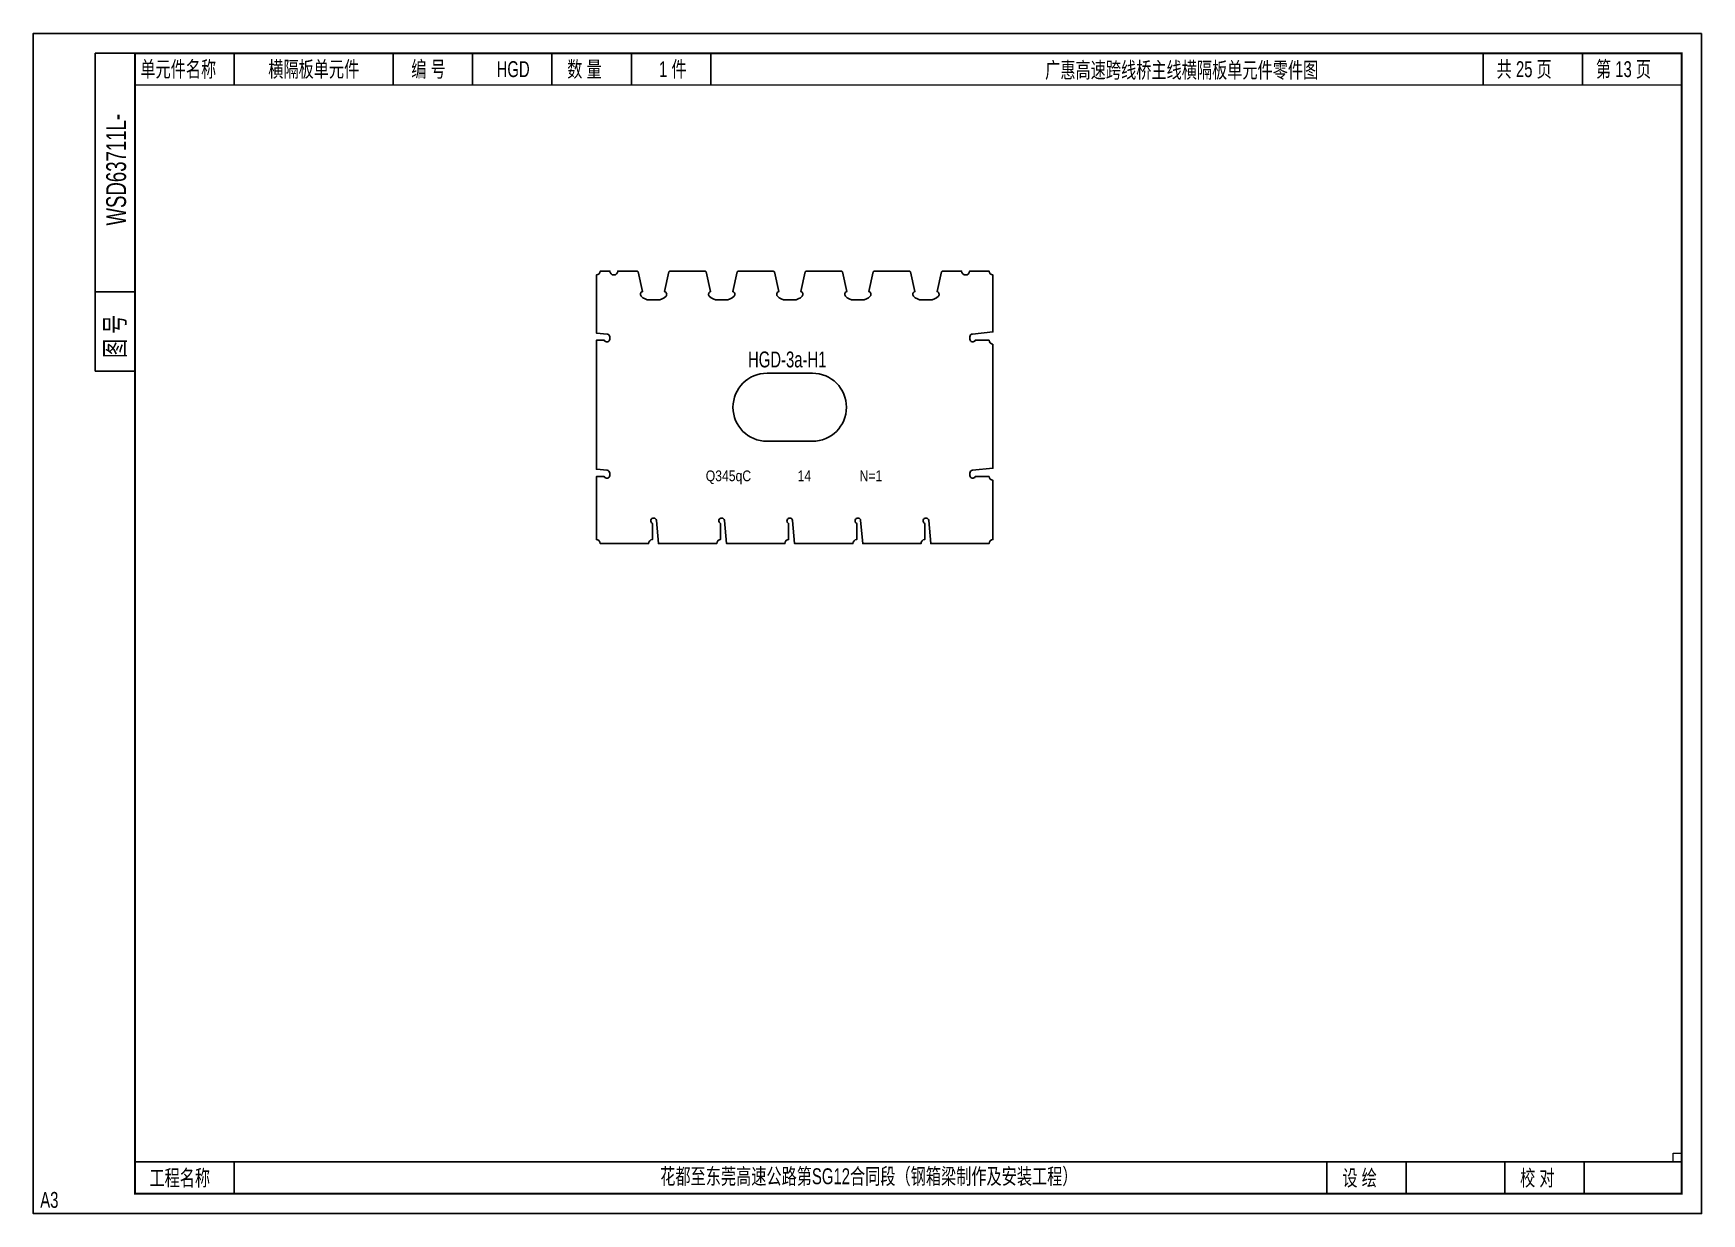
# Model space of a CAD drawing. Extents: x 1048373 to 1137448, y -324712 to -291779.
# Drawn here: x 1122748 to 1137448, y -324712 to -314317 of the extents above; entities that cross this region are included whole.
import ezdxf
from ezdxf.enums import TextEntityAlignment as Align

# ---------------------------------------------------------------- set-up
doc = ezdxf.new("R2010")
doc.units = 0
doc.header["$LTSCALE"] = 2
doc.header["$MEASUREMENT"] = 0
doc.layers.get('0').update_dxf_attribs({"linetype": 'CONTINUOUS'})
doc.layers.add('A3', color=7, linetype='CONTINUOUS')
doc.layers.add('vp', color=7, linetype='CONTINUOUS')
doc.layers.add('标注层', color=3, linetype='CONTINUOUS', lineweight=13)
doc.styles.add('仿宋', font='FSGB2312.ttf', dxfattribs={"width": 0.7})

msp = doc.modelspace()

# ---------------------------------------------------------------- texts
at = {"color": 6, "linetype": 'Continuous', "style": '仿宋', "width": 0.7}
msp.add_text('HGD-3a-H1', height=140, dxfattribs=at).set_placement((1129391, -317259), align=Align.CENTER)
at = {"color": 205, "style": '仿宋', "width": 0.85}
for s, p in [('Q345qC', (1128873, -318214)), ('14', (1129542, -318214)), ('N=1 ', (1130143, -318214))]:
    msp.add_text(s, height=94.5, dxfattribs=at).set_placement(p, align=Align.MIDDLE_CENTER)
at = {"layer": 'A3', "color": 7, "linetype": 'Continuous', "style": '仿宋', "width": 0.7}
for s, p in [('单元件名称', (1123691, -314702)), ('编 号', (1126078, -314702)), ('数 量', (1127452, -314702)), ('共 25 页', (1135642, -314702)), ('第 13 页', (1136517, -314702)), ('工程名称', (1123771, -324467)), ('花都至东莞高速公路第SG12合同段（钢箱梁制作及安装工程）', (1128272, -324453)), ('设 绘', (1134283, -324467)), ('校 对', (1135849, -324467))]:
    msp.add_text(s, height=140, dxfattribs=at).set_placement(p)
at = {"layer": 'A3', "color": 171, "style": '仿宋', "width": 0.7}
for s, p in [('横隔板单元件', (1125219, -314702)), ('HGD', (1126976, -314702)), ('1 件', (1128383, -314702))]:
    msp.add_text(s, height=140, dxfattribs=at).set_placement(p, align=Align.CENTER)
at = {"layer": 'A3', "color": 6, "linetype": 'Continuous', "style": '仿宋', "width": 0.7}
msp.add_text('广惠高速跨线桥主线横隔板单元件零件图', height=140, dxfattribs=at).set_placement((1131664, -314710))
at = {"layer": 'A3', "color": 7, "linetype": 'Continuous', "style": '仿宋', "width": 0.7}
msp.add_text('WSD63711L-', height=175, rotation=90, dxfattribs=at).set_placement((1123565, -315518), align=Align.CENTER)
msp.add_text('图 号', height=175, rotation=90, dxfattribs=at).set_placement((1123553, -317175))
msp.add_text('A3', height=140, dxfattribs=at).set_placement((1122889, -324661), align=Align.CENTER)

# ---------------------------------------------------------------- linework, layer by layer
at = {"color": 1, "ltscale": 3}
msp.add_lwpolyline([(1131203, -317053, -0.381105), (1131170, -317020), (1131048, -317020, -0.812836), (1131000, -317010), (1131000, -316990, -0.385508), (1131023, -316965), (1131203, -316947), (1131203, -316445, -0.397565), (1131170, -316410), (1130998, -316410, -1), (1130928, -316410), (1130758, -316410), (1130749, -316418), (1130711, -316591, -0.545494), (1130723, -316631, -0.215741), (1130647, -316665), (1130579, -316665, -0.215741), (1130504, -316631, -0.545494), (1130516, -316591), (1130478, -316418), (1130468, -316410), (1130158, -316410), (1130149, -316418), (1130111, -316591, -0.545494), (1130123, -316631, -0.215741), (1130047, -316665), (1129979, -316665, -0.215741), (1129904, -316631, -0.545494), (1129916, -316591), (1129878, -316418), (1129868, -316410), (1129558, -316410), (1129549, -316418), (1129511, -316591, -0.545494), (1129523, -316631, -0.215741), (1129447, -316665), (1129379, -316665, -0.215741), (1129304, -316631, -0.545494), (1129316, -316591), (1129278, -316418), (1129268, -316410), (1128958, -316410), (1128949, -316418), (1128911, -316591, -0.545494), (1128923, -316631, -0.215741), (1128847, -316665), (1128779, -316665, -0.215741), (1128704, -316631, -0.545494), (1128716, -316591), (1128678, -316418), (1128668, -316410), (1128358, -316410), (1128349, -316418), (1128311, -316591, -0.545494), (1128323, -316631, -0.215741), (1128247, -316665), (1128179, -316665, -0.215741), (1128104, -316631, -0.545494), (1128116, -316591), (1128078, -316418), (1128068, -316410), (1127898, -316410, -1), (1127828, -316410), (1127743, -316410, -0.397565), (1127710, -316445), (1127710, -316956), (1127804, -316965, -0.385508), (1127827, -316990), (1127827, -317010, -0.812836), (1127779, -317020), (1127710, -317020), (1127710, -318156), (1127804, -318165, -0.385508), (1127827, -318190), (1127827, -318210, -0.812836), (1127779, -318220), (1127710, -318220), (1127710, -318775, -0.397565), (1127743, -318810), (1128170, -318810, -0.397565), (1128203, -318775), (1128203, -318633, -1.745235), (1128238, -318608), (1128256, -318810), (1128770, -318810, -0.397565), (1128803, -318775), (1128803, -318633, -1.745235), (1128838, -318608), (1128856, -318810), (1129370, -318810, -0.397565), (1129403, -318775), (1129403, -318633, -1.745235), (1129438, -318608), (1129456, -318810), (1129970, -318810, -0.397565), (1130003, -318775), (1130003, -318633, -1.745235), (1130038, -318608), (1130056, -318810), (1130570, -318810, -0.397565), (1130603, -318775), (1130603, -318633, -1.745235), (1130638, -318608), (1130656, -318810), (1131170, -318810, -0.397565), (1131203, -318775), (1131203, -318253, -0.381105), (1131170, -318220), (1131048, -318220, -0.812836), (1131000, -318210), (1131000, -318190, -0.385508), (1131023, -318165), (1131203, -318147)], format="xyb", close=True, dxfattribs=at)
at = {"layer": 'A3'}
for p, q in [((1123293, -317292), (1123293, -314492)), ((1123643, -314492), (1123293, -314492)), ((1124518, -314772), (1124518, -314492)), ((1125918, -314772), (1125918, -314492)), ((1126618, -314772), (1126618, -314492)), ((1127318, -314772), (1127318, -314492)), ((1128018, -314772), (1128018, -314492)), ((1128718, -314772), (1128718, -314492)), ((1135523, -314772), (1135523, -314492)), ((1136398, -314772), (1136398, -314492)), ((1123643, -316592), (1123293, -316592)), ((1123643, -317292), (1123293, -317292)), ((1124518, -324537), (1124518, -324257)), ((1134146, -324537), (1134146, -324257)), ((1134846, -324537), (1134846, -324257)), ((1135713, -324537), (1135713, -324257)), ((1136413, -324537), (1136413, -324257))]:
    msp.add_line(p, q, dxfattribs=at)
at = {"layer": 'A3', "color": 171}
msp.add_lwpolyline([(1137448, -314317), (1137448, -324712), (1122748, -324712), (1122748, -314317)], close=True, dxfattribs=at)
at = {"layer": 'A3'}
for points, const_width in [([(1123643, -314492), (1137273, -314492), (1137273, -324537), (1123643, -324537), (1123643, -314492)], 17.5), ([(1123643, -314772), (1137273, -314772)], 14), ([(1123643, -324257), (1137273, -324257)], 14)]:
    msp.add_lwpolyline(points, dxfattribs=dict(at, const_width=const_width))
at = {"layer": 'vp', "color": 2}
msp.add_lwpolyline([(1129613, -317910, 1), (1129613, -317310), (1129213, -317310, 1), (1129213, -317910)], format="xyb", close=True, dxfattribs=at)
at = {"layer": '标注层', "color": 7}
msp.add_lwpolyline([(1137273, -324257), (1137196, -324257), (1137196, -324179), (1137273, -324179)], close=True, dxfattribs=at)

msp.set_redraw_order([(e.dxf.handle, doc.entitydb.next_handle()) for e in msp.query("TEXT MTEXT ATTDEF DIMENSION ARC_DIMENSION")])  # texts and dimensions are drawn at this point

doc.saveas('drawing.dxf')
